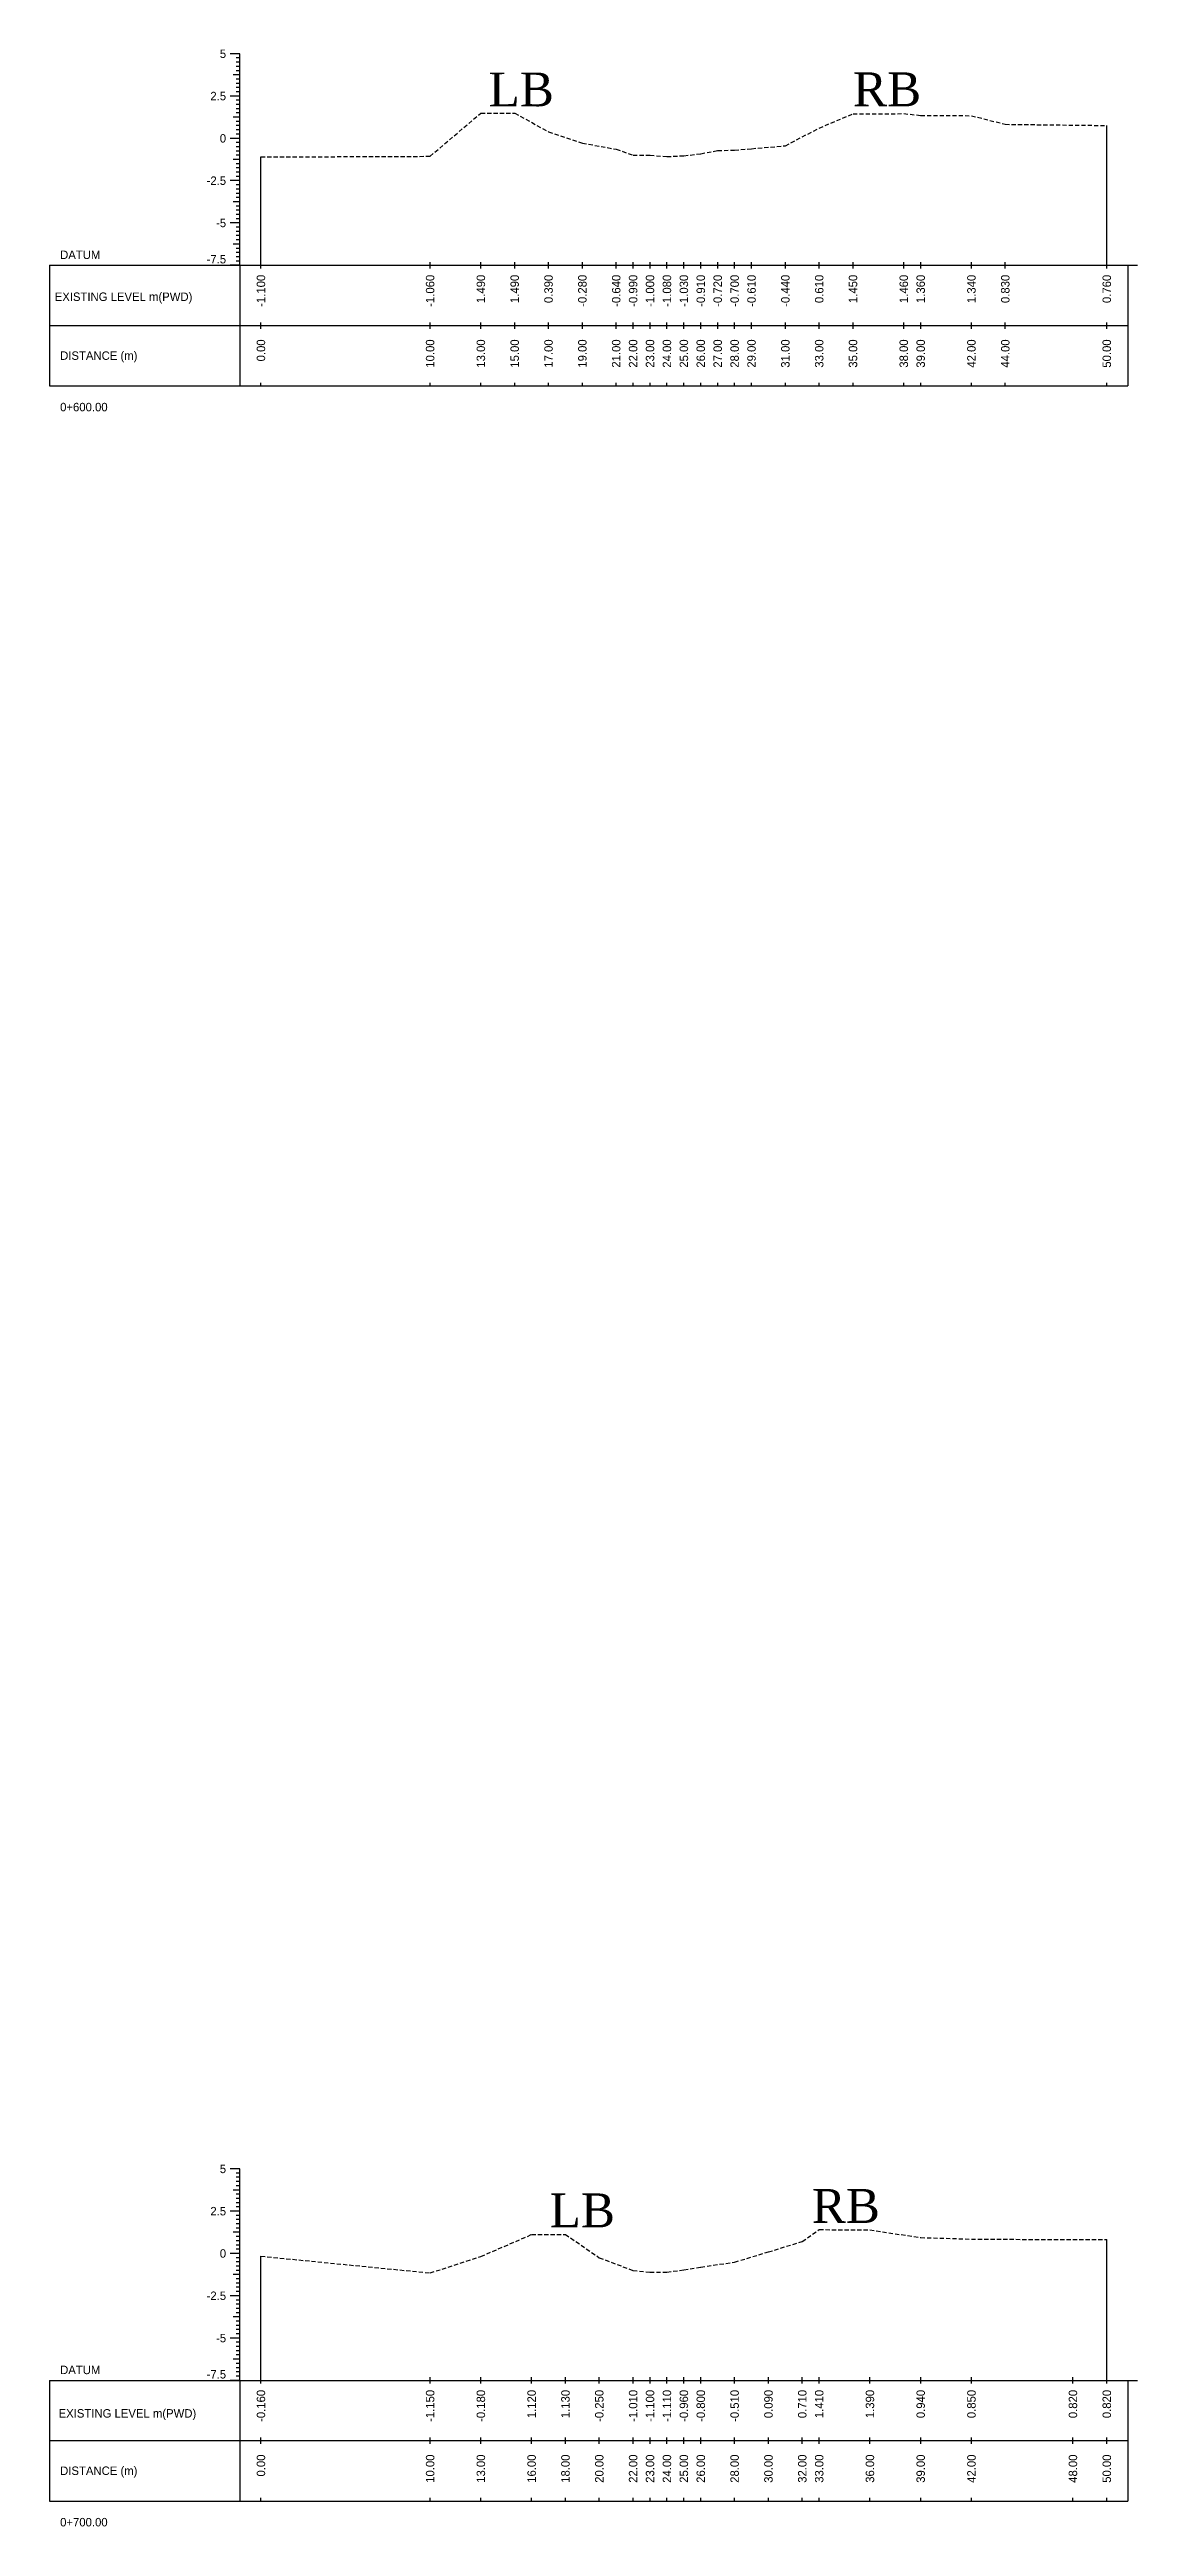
# Model space of a CAD drawing. Header units: inches. Extents: x 2917 to 4535, y -1482 to -1060.
# Drawn here: x 3272.8 to 3337.1, y -1482.3 to -1336 of the extents above; entities that cross this region are included whole.
import ezdxf
from ezdxf.enums import TextEntityAlignment as Align

# ---------------------------------------------------------------- set-up
doc = ezdxf.new("R2010")
doc.units = ezdxf.units.IN
doc.header["$MEASUREMENT"] = 0
doc.linetypes.add('HIDDEN', pattern=[0.375, 0.25, -0.125])
doc.layers.add('CS_Drawing', color=7, linetype='Continuous')
doc.layers.add('GL', color=3, linetype='HIDDEN')
doc.styles.add('romans', font='romans.shx')

msp = doc.modelspace()

# ---------------------------------------------------------------- texts
at = {"char_height": 2, "width": 27.1477, "attachment_point": 1, "style": 'romans'}
for s, insert in [('{\\fTimes New Roman|b0|i0|c0|p18;LB}', (3298.74, -1337.31)), ('{\\fTimes New Roman|b0|i0|c0|p18;RB}', (3320.28, -1337.3)), ('{\\fTimes New Roman|b0|i0|c0|p18;LB}', (3302.35, -1462.65)), ('{\\fTimes New Roman|b0|i0|c0|p18;RB}', (3317.84, -1462.39))]:
    msp.add_mtext(s, dxfattribs=dict(at, insert=insert))
at = {"layer": 'CS_Drawing'}
for s, p in [('5', (3283.22, -1336.2)), ('2.5', (3283.22, -1338.7)), ('0', (3283.22, -1341.2)), ('-2.5', (3283.22, -1343.7)), ('-5', (3283.22, -1346.2)), ('5', (3283.22, -1461.2)), ('2.5', (3283.22, -1463.7)), ('0', (3283.22, -1466.2)), ('-2.5', (3283.22, -1468.7)), ('-5', (3283.22, -1471.2))]:
    msp.add_text(s, height=0.5, dxfattribs=at).set_placement(p, align=Align.MIDDLE_RIGHT)
for s, p in [('DATUM', (3273.41, -1348.08)), ('EXISTING LEVEL m(PWD)', (3273.09, -1350.56)), ('DISTANCE (m)', (3273.41, -1354.04)), ('0+600.00', (3273.41, -1357.08)), ('DATUM', (3273.41, -1473.08)), ('EXISTING LEVEL m(PWD)', (3273.32, -1475.65)), ('DISTANCE (m)', (3273.41, -1479.04)), ('0+700.00', (3273.41, -1482.08))]:
    msp.add_text(s, height=0.5, dxfattribs=at).set_placement(p, align=Align.MIDDLE_LEFT)
for p in [(3283.22, -1348.59), (3283.22, -1473.59)]:
    msp.add_text('-7.5', height=0.5, dxfattribs=at).set_placement(p, align=Align.RIGHT)
for s, p in [('-1.100', (3285.28, -1349.26)), ('-1.060', (3295.28, -1349.26)), ('1.490', (3298.28, -1349.26)), ('1.490', (3300.28, -1349.26)), ('0.390', (3302.28, -1349.26)), ('-0.280', (3304.28, -1349.26)), ('-0.640', (3306.28, -1349.26)), ('-0.990', (3307.28, -1349.26)), ('-1.000', (3308.28, -1349.26)), ('-1.080', (3309.28, -1349.26)), ('-1.030', (3310.28, -1349.26)), ('-0.910', (3311.28, -1349.26)), ('-0.720', (3312.28, -1349.26)), ('-0.700', (3313.28, -1349.26)), ('-0.610', (3314.28, -1349.26)), ('-0.440', (3316.28, -1349.26)), ('0.610', (3318.28, -1349.26)), ('1.450', (3320.28, -1349.26)), ('1.460', (3323.28, -1349.26)), ('1.360', (3324.28, -1349.26)), ('1.340', (3327.28, -1349.26)), ('0.830', (3329.28, -1349.26)), ('0.760', (3335.28, -1349.26)), ('0.00', (3285.28, -1353.08)), ('10.00', (3295.28, -1353.08)), ('13.00', (3298.28, -1353.08)), ('15.00', (3300.28, -1353.08)), ('17.00', (3302.28, -1353.08)), ('19.00', (3304.28, -1353.08)), ('21.00', (3306.28, -1353.08)), ('22.00', (3307.28, -1353.08)), ('23.00', (3308.28, -1353.08)), ('24.00', (3309.28, -1353.08)), ('25.00', (3310.28, -1353.08)), ('26.00', (3311.28, -1353.08)), ('27.00', (3312.28, -1353.08)), ('28.00', (3313.28, -1353.08)), ('29.00', (3314.28, -1353.08)), ('31.00', (3316.28, -1353.08)), ('33.00', (3318.28, -1353.08)), ('35.00', (3320.28, -1353.08)), ('38.00', (3323.28, -1353.08)), ('39.00', (3324.28, -1353.08)), ('42.00', (3327.28, -1353.08)), ('44.00', (3329.28, -1353.08)), ('50.00', (3335.28, -1353.08)), ('-0.160', (3285.28, -1474.26)), ('-1.150', (3295.28, -1474.26)), ('-0.180', (3298.28, -1474.26)), ('1.120', (3301.28, -1474.26)), ('1.130', (3303.28, -1474.26)), ('-0.250', (3305.28, -1474.26)), ('-1.010', (3307.28, -1474.26)), ('-1.100', (3308.28, -1474.26)), ('-1.110', (3309.28, -1474.26)), ('-0.960', (3310.28, -1474.26)), ('-0.800', (3311.28, -1474.26)), ('-0.510', (3313.28, -1474.26)), ('0.090', (3315.28, -1474.26)), ('0.710', (3317.28, -1474.26)), ('1.410', (3318.28, -1474.26)), ('1.390', (3321.28, -1474.26)), ('0.940', (3324.28, -1474.26)), ('0.850', (3327.28, -1474.26)), ('0.820', (3333.28, -1474.26)), ('0.820', (3335.28, -1474.26)), ('0.00', (3285.28, -1478.08)), ('10.00', (3295.28, -1478.08)), ('13.00', (3298.28, -1478.08)), ('16.00', (3301.28, -1478.08)), ('18.00', (3303.28, -1478.08)), ('20.00', (3305.28, -1478.08)), ('22.00', (3307.28, -1478.08)), ('23.00', (3308.28, -1478.08)), ('24.00', (3309.28, -1478.08)), ('25.00', (3310.28, -1478.08)), ('26.00', (3311.28, -1478.08)), ('28.00', (3313.28, -1478.08)), ('30.00', (3315.28, -1478.08)), ('32.00', (3317.28, -1478.08)), ('33.00', (3318.28, -1478.08)), ('36.00', (3321.28, -1478.08)), ('39.00', (3324.28, -1478.08)), ('42.00', (3327.28, -1478.08)), ('48.00', (3333.28, -1478.08)), ('50.00', (3335.28, -1478.08))]:
    msp.add_text(s, height=0.5, rotation=90, dxfattribs=at).set_placement(p, align=Align.MIDDLE_RIGHT)

# ---------------------------------------------------------------- linework, layer by layer
at = {"layer": 'CS_Drawing'}
for p, q in [((3284.03, -1336.2), (3283.47, -1336.2)), ((3284.03, -1336.2), (3283.64, -1336.2)), ((3284.03, -1336.2), (3283.81, -1336.2)), ((3284.03, -1336.45), (3283.81, -1336.45)), ((3284.03, -1348.7), (3284.03, -1336.2)), ((3284.03, -1337.45), (3283.64, -1337.45)), ((3284.03, -1336.7), (3283.81, -1336.7)), ((3284.03, -1336.95), (3283.81, -1336.95)), ((3284.03, -1337.2), (3283.81, -1337.2)), ((3284.03, -1337.45), (3283.81, -1337.45)), ((3284.03, -1337.7), (3283.81, -1337.7)), ((3284.03, -1338.7), (3283.47, -1338.7)), ((3284.03, -1338.7), (3283.64, -1338.7)), ((3284.03, -1337.95), (3283.81, -1337.95)), ((3284.03, -1338.2), (3283.81, -1338.2)), ((3284.03, -1338.45), (3283.81, -1338.45)), ((3284.03, -1338.7), (3283.81, -1338.7)), ((3284.03, -1338.95), (3283.81, -1338.95)), ((3284.03, -1339.2), (3283.81, -1339.2)), ((3284.03, -1339.95), (3283.64, -1339.95)), ((3284.03, -1339.45), (3283.81, -1339.45)), ((3284.03, -1339.7), (3283.81, -1339.7)), ((3284.03, -1339.95), (3283.81, -1339.95)), ((3284.03, -1340.2), (3283.81, -1340.2)), ((3284.03, -1340.45), (3283.81, -1340.45)), ((3284.03, -1340.7), (3283.81, -1340.7)), ((3335.28, -1348.7), (3335.28, -1340.44)), ((3284.03, -1341.2), (3283.47, -1341.2)), ((3284.03, -1341.2), (3283.64, -1341.2)), ((3284.03, -1340.95), (3283.81, -1340.95)), ((3284.03, -1341.2), (3283.81, -1341.2)), ((3284.03, -1341.45), (3283.81, -1341.45)), ((3284.03, -1341.7), (3283.81, -1341.7)), ((3284.03, -1341.95), (3283.81, -1341.95)), ((3284.03, -1342.2), (3283.81, -1342.2)), ((3285.28, -1348.7), (3285.28, -1342.3)), ((3284.03, -1343.7), (3283.47, -1343.7)), ((3284.03, -1342.45), (3283.64, -1342.45)), ((3284.03, -1343.7), (3283.64, -1343.7)), ((3284.03, -1342.45), (3283.81, -1342.45)), ((3284.03, -1342.7), (3283.81, -1342.7)), ((3284.03, -1342.95), (3283.81, -1342.95)), ((3284.03, -1343.2), (3283.81, -1343.2)), ((3284.03, -1343.45), (3283.81, -1343.45)), ((3284.03, -1343.7), (3283.81, -1343.7)), ((3284.03, -1344.95), (3283.64, -1344.95)), ((3284.03, -1343.95), (3283.81, -1343.95)), ((3284.03, -1344.2), (3283.81, -1344.2)), ((3284.03, -1344.45), (3283.81, -1344.45)), ((3284.03, -1344.7), (3283.81, -1344.7)), ((3284.03, -1344.95), (3283.81, -1344.95)), ((3284.03, -1345.2), (3283.81, -1345.2)), ((3284.03, -1346.2), (3283.47, -1346.2)), ((3284.03, -1346.2), (3283.64, -1346.2)), ((3284.03, -1345.45), (3283.81, -1345.45)), ((3284.03, -1345.7), (3283.81, -1345.7)), ((3284.03, -1345.95), (3283.81, -1345.95)), ((3284.03, -1346.2), (3283.81, -1346.2)), ((3284.03, -1346.45), (3283.81, -1346.45)), ((3284.03, -1346.7), (3283.81, -1346.7)), ((3284.03, -1347.45), (3283.64, -1347.45)), ((3284.03, -1346.95), (3283.81, -1346.95)), ((3284.03, -1347.2), (3283.81, -1347.2)), ((3284.03, -1347.45), (3283.81, -1347.45)), ((3284.03, -1347.7), (3283.81, -1347.7)), ((3284.03, -1347.95), (3283.81, -1347.95)), ((3272.78, -1348.7), (3284.03, -1348.7)), ((3272.78, -1348.7), (3272.78, -1355.83)), ((3284.03, -1348.7), (3283.47, -1348.7)), ((3284.03, -1348.7), (3283.64, -1348.7)), ((3284.03, -1348.2), (3283.81, -1348.2)), ((3284.03, -1348.45), (3283.81, -1348.45)), ((3284.03, -1348.7), (3283.81, -1348.7)), ((3284.03, -1348.7), (3336.53, -1348.7)), ((3284.03, -1348.7), (3284.03, -1355.83)), ((3285.28, -1348.89), (3285.28, -1348.51)), ((3295.28, -1348.89), (3295.28, -1348.51)), ((3298.28, -1348.89), (3298.28, -1348.51)), ((3300.28, -1348.89), (3300.28, -1348.51)), ((3302.28, -1348.89), (3302.28, -1348.51)), ((3304.28, -1348.89), (3304.28, -1348.51)), ((3306.28, -1348.89), (3306.28, -1348.51)), ((3307.28, -1348.89), (3307.28, -1348.51)), ((3308.28, -1348.89), (3308.28, -1348.51)), ((3309.28, -1348.89), (3309.28, -1348.51)), ((3310.28, -1348.89), (3310.28, -1348.51)), ((3311.28, -1348.89), (3311.28, -1348.51)), ((3312.28, -1348.89), (3312.28, -1348.51)), ((3313.28, -1348.89), (3313.28, -1348.51)), ((3314.28, -1348.89), (3314.28, -1348.51)), ((3316.28, -1348.89), (3316.28, -1348.51)), ((3318.28, -1348.89), (3318.28, -1348.51)), ((3320.28, -1348.89), (3320.28, -1348.51)), ((3323.28, -1348.89), (3323.28, -1348.51)), ((3324.28, -1348.89), (3324.28, -1348.51)), ((3327.28, -1348.89), (3327.28, -1348.51)), ((3329.28, -1348.89), (3329.28, -1348.51)), ((3335.28, -1348.89), (3335.28, -1348.51)), ((3336.53, -1348.7), (3337.1, -1348.7)), ((3336.53, -1348.7), (3336.93, -1348.7)), ((3336.53, -1348.7), (3336.76, -1348.7)), ((3336.53, -1348.7), (3336.53, -1355.83)), ((3272.78, -1352.26), (3284.03, -1352.26)), ((3284.03, -1352.26), (3336.53, -1352.26)), ((3284.03, -1352.26), (3336.53, -1352.26)), ((3285.28, -1352.45), (3285.28, -1352.08)), ((3295.28, -1352.45), (3295.28, -1352.08)), ((3298.28, -1352.45), (3298.28, -1352.08)), ((3300.28, -1352.45), (3300.28, -1352.08)), ((3302.28, -1352.45), (3302.28, -1352.08)), ((3304.28, -1352.45), (3304.28, -1352.08)), ((3306.28, -1352.45), (3306.28, -1352.08)), ((3307.28, -1352.45), (3307.28, -1352.08)), ((3308.28, -1352.45), (3308.28, -1352.08)), ((3309.28, -1352.45), (3309.28, -1352.08)), ((3310.28, -1352.45), (3310.28, -1352.08)), ((3311.28, -1352.45), (3311.28, -1352.08)), ((3312.28, -1352.45), (3312.28, -1352.08)), ((3313.28, -1352.45), (3313.28, -1352.08)), ((3314.28, -1352.45), (3314.28, -1352.08)), ((3316.28, -1352.45), (3316.28, -1352.08)), ((3318.28, -1352.45), (3318.28, -1352.08)), ((3320.28, -1352.45), (3320.28, -1352.08)), ((3323.28, -1352.45), (3323.28, -1352.08)), ((3324.28, -1352.45), (3324.28, -1352.08)), ((3327.28, -1352.45), (3327.28, -1352.08)), ((3329.28, -1352.45), (3329.28, -1352.08)), ((3335.28, -1352.45), (3335.28, -1352.08)), ((3272.78, -1355.83), (3284.03, -1355.83)), ((3284.03, -1355.83), (3336.53, -1355.83)), ((3285.28, -1355.83), (3285.28, -1355.64)), ((3295.28, -1355.83), (3295.28, -1355.64)), ((3298.28, -1355.83), (3298.28, -1355.64)), ((3300.28, -1355.83), (3300.28, -1355.64)), ((3302.28, -1355.83), (3302.28, -1355.64)), ((3304.28, -1355.83), (3304.28, -1355.64)), ((3306.28, -1355.83), (3306.28, -1355.64)), ((3307.28, -1355.83), (3307.28, -1355.64)), ((3308.28, -1355.83), (3308.28, -1355.64)), ((3309.28, -1355.83), (3309.28, -1355.64)), ((3310.28, -1355.83), (3310.28, -1355.64)), ((3311.28, -1355.83), (3311.28, -1355.64)), ((3312.28, -1355.83), (3312.28, -1355.64)), ((3313.28, -1355.83), (3313.28, -1355.64)), ((3314.28, -1355.83), (3314.28, -1355.64)), ((3316.28, -1355.83), (3316.28, -1355.64)), ((3318.28, -1355.83), (3318.28, -1355.64)), ((3320.28, -1355.83), (3320.28, -1355.64)), ((3323.28, -1355.83), (3323.28, -1355.64)), ((3324.28, -1355.83), (3324.28, -1355.64)), ((3327.28, -1355.83), (3327.28, -1355.64)), ((3329.28, -1355.83), (3329.28, -1355.64)), ((3335.28, -1355.83), (3335.28, -1355.64)), ((3284.03, -1461.2), (3283.47, -1461.2)), ((3284.03, -1461.2), (3283.64, -1461.2)), ((3284.03, -1461.2), (3283.81, -1461.2)), ((3284.03, -1461.45), (3283.81, -1461.45)), ((3284.03, -1461.7), (3283.81, -1461.7)), ((3284.03, -1461.95), (3283.81, -1461.95)), ((3284.03, -1462.2), (3283.81, -1462.2)), ((3284.03, -1473.7), (3284.03, -1461.2)), ((3284.03, -1463.7), (3283.47, -1463.7)), ((3284.03, -1462.45), (3283.64, -1462.45)), ((3284.03, -1463.7), (3283.64, -1463.7)), ((3284.03, -1462.45), (3283.81, -1462.45)), ((3284.03, -1462.7), (3283.81, -1462.7)), ((3284.03, -1462.95), (3283.81, -1462.95)), ((3284.03, -1463.2), (3283.81, -1463.2)), ((3284.03, -1463.45), (3283.81, -1463.45)), ((3284.03, -1463.7), (3283.81, -1463.7)), ((3284.03, -1464.95), (3283.64, -1464.95)), ((3284.03, -1463.95), (3283.81, -1463.95)), ((3284.03, -1464.2), (3283.81, -1464.2)), ((3284.03, -1464.45), (3283.81, -1464.45)), ((3284.03, -1464.7), (3283.81, -1464.7)), ((3284.03, -1464.95), (3283.81, -1464.95)), ((3284.03, -1465.2), (3283.81, -1465.2)), ((3284.03, -1466.2), (3283.47, -1466.2)), ((3284.03, -1466.2), (3283.64, -1466.2)), ((3284.03, -1465.45), (3283.81, -1465.45)), ((3284.03, -1465.7), (3283.81, -1465.7)), ((3284.03, -1465.95), (3283.81, -1465.95)), ((3284.03, -1466.2), (3283.81, -1466.2)), ((3284.03, -1466.45), (3283.81, -1466.45)), ((3284.03, -1466.7), (3283.81, -1466.7)), ((3285.28, -1473.7), (3285.28, -1466.36)), ((3335.28, -1473.7), (3335.28, -1465.38)), ((3284.03, -1467.45), (3283.64, -1467.45)), ((3284.03, -1466.95), (3283.81, -1466.95)), ((3284.03, -1467.2), (3283.81, -1467.2)), ((3284.03, -1467.45), (3283.81, -1467.45)), ((3284.03, -1467.7), (3283.81, -1467.7)), ((3284.03, -1467.95), (3283.81, -1467.95)), ((3284.03, -1468.2), (3283.81, -1468.2)), ((3284.03, -1468.7), (3283.47, -1468.7)), ((3284.03, -1468.7), (3283.64, -1468.7)), ((3284.03, -1468.45), (3283.81, -1468.45)), ((3284.03, -1468.7), (3283.81, -1468.7)), ((3284.03, -1468.95), (3283.81, -1468.95)), ((3284.03, -1469.2), (3283.81, -1469.2)), ((3284.03, -1469.45), (3283.81, -1469.45)), ((3284.03, -1469.95), (3283.64, -1469.95)), ((3284.03, -1469.7), (3283.81, -1469.7)), ((3284.03, -1469.95), (3283.81, -1469.95)), ((3284.03, -1470.2), (3283.81, -1470.2)), ((3284.03, -1470.45), (3283.81, -1470.45)), ((3284.03, -1470.7), (3283.81, -1470.7)), ((3284.03, -1470.95), (3283.81, -1470.95)), ((3284.03, -1471.2), (3283.47, -1471.2)), ((3284.03, -1471.2), (3283.64, -1471.2)), ((3284.03, -1472.45), (3283.64, -1472.45)), ((3284.03, -1471.2), (3283.81, -1471.2)), ((3284.03, -1471.45), (3283.81, -1471.45)), ((3284.03, -1471.7), (3283.81, -1471.7)), ((3284.03, -1471.95), (3283.81, -1471.95)), ((3284.03, -1472.2), (3283.81, -1472.2)), ((3284.03, -1472.45), (3283.81, -1472.45)), ((3272.78, -1473.7), (3284.03, -1473.7)), ((3272.78, -1473.7), (3272.78, -1480.83)), ((3284.03, -1473.7), (3283.47, -1473.7)), ((3284.03, -1473.7), (3283.64, -1473.7)), ((3284.03, -1472.7), (3283.81, -1472.7)), ((3284.03, -1472.95), (3283.81, -1472.95)), ((3284.03, -1473.2), (3283.81, -1473.2)), ((3284.03, -1473.45), (3283.81, -1473.45)), ((3284.03, -1473.7), (3283.81, -1473.7)), ((3284.03, -1473.7), (3336.53, -1473.7)), ((3284.03, -1473.7), (3284.03, -1480.83)), ((3285.28, -1473.89), (3285.28, -1473.51)), ((3295.28, -1473.89), (3295.28, -1473.51)), ((3298.28, -1473.89), (3298.28, -1473.51)), ((3301.28, -1473.89), (3301.28, -1473.51)), ((3303.28, -1473.89), (3303.28, -1473.51)), ((3305.28, -1473.89), (3305.28, -1473.51)), ((3307.28, -1473.89), (3307.28, -1473.51)), ((3308.28, -1473.89), (3308.28, -1473.51)), ((3309.28, -1473.89), (3309.28, -1473.51)), ((3310.28, -1473.89), (3310.28, -1473.51)), ((3311.28, -1473.89), (3311.28, -1473.51)), ((3313.28, -1473.89), (3313.28, -1473.51)), ((3315.28, -1473.89), (3315.28, -1473.51)), ((3317.28, -1473.89), (3317.28, -1473.51)), ((3318.28, -1473.89), (3318.28, -1473.51)), ((3321.28, -1473.89), (3321.28, -1473.51)), ((3324.28, -1473.89), (3324.28, -1473.51)), ((3327.28, -1473.89), (3327.28, -1473.51)), ((3333.28, -1473.89), (3333.28, -1473.51)), ((3335.28, -1473.89), (3335.28, -1473.51)), ((3336.53, -1473.7), (3337.1, -1473.7)), ((3336.53, -1473.7), (3336.93, -1473.7)), ((3336.53, -1473.7), (3336.76, -1473.7)), ((3336.53, -1473.7), (3336.53, -1480.83)), ((3272.78, -1477.26), (3284.03, -1477.26)), ((3284.03, -1477.26), (3336.53, -1477.26)), ((3284.03, -1477.26), (3336.53, -1477.26)), ((3285.28, -1477.45), (3285.28, -1477.08)), ((3295.28, -1477.45), (3295.28, -1477.08)), ((3298.28, -1477.45), (3298.28, -1477.08)), ((3301.28, -1477.45), (3301.28, -1477.08)), ((3303.28, -1477.45), (3303.28, -1477.08)), ((3305.28, -1477.45), (3305.28, -1477.08)), ((3307.28, -1477.45), (3307.28, -1477.08)), ((3308.28, -1477.45), (3308.28, -1477.08)), ((3309.28, -1477.45), (3309.28, -1477.08)), ((3310.28, -1477.45), (3310.28, -1477.08)), ((3311.28, -1477.45), (3311.28, -1477.08)), ((3313.28, -1477.45), (3313.28, -1477.08)), ((3315.28, -1477.45), (3315.28, -1477.08)), ((3317.28, -1477.45), (3317.28, -1477.08)), ((3318.28, -1477.45), (3318.28, -1477.08)), ((3321.28, -1477.45), (3321.28, -1477.08)), ((3324.28, -1477.45), (3324.28, -1477.08)), ((3327.28, -1477.45), (3327.28, -1477.08)), ((3333.28, -1477.45), (3333.28, -1477.08)), ((3335.28, -1477.45), (3335.28, -1477.08)), ((3272.78, -1480.83), (3284.03, -1480.83)), ((3284.03, -1480.83), (3336.53, -1480.83)), ((3285.28, -1480.83), (3285.28, -1480.64)), ((3295.28, -1480.83), (3295.28, -1480.64)), ((3298.28, -1480.83), (3298.28, -1480.64)), ((3301.28, -1480.83), (3301.28, -1480.64)), ((3303.28, -1480.83), (3303.28, -1480.64)), ((3305.28, -1480.83), (3305.28, -1480.64)), ((3307.28, -1480.83), (3307.28, -1480.64)), ((3308.28, -1480.83), (3308.28, -1480.64)), ((3309.28, -1480.83), (3309.28, -1480.64)), ((3310.28, -1480.83), (3310.28, -1480.64)), ((3311.28, -1480.83), (3311.28, -1480.64)), ((3313.28, -1480.83), (3313.28, -1480.64)), ((3315.28, -1480.83), (3315.28, -1480.64)), ((3317.28, -1480.83), (3317.28, -1480.64)), ((3318.28, -1480.83), (3318.28, -1480.64)), ((3321.28, -1480.83), (3321.28, -1480.64)), ((3324.28, -1480.83), (3324.28, -1480.64)), ((3327.28, -1480.83), (3327.28, -1480.64)), ((3333.28, -1480.83), (3333.28, -1480.64)), ((3335.28, -1480.83), (3335.28, -1480.64))]:
    msp.add_line(p, q, dxfattribs=at)
at = {"layer": 'GL'}
for points in [[(3285.28, -1342.3), (3295.28, -1342.26), (3298.28, -1339.71), (3300.28, -1339.71), (3302.28, -1340.81), (3304.28, -1341.48), (3306.28, -1341.84), (3307.28, -1342.19), (3308.28, -1342.2), (3309.28, -1342.28), (3310.28, -1342.23), (3311.28, -1342.11), (3312.28, -1341.92), (3313.28, -1341.9), (3314.28, -1341.81), (3316.28, -1341.64), (3318.28, -1340.59), (3320.28, -1339.75), (3323.28, -1339.74), (3324.28, -1339.84), (3327.28, -1339.86), (3329.28, -1340.37), (3335.28, -1340.44)], [(3285.28, -1466.36), (3295.28, -1467.35), (3298.28, -1466.38), (3301.28, -1465.08), (3303.28, -1465.07), (3305.28, -1466.45), (3307.28, -1467.21), (3308.28, -1467.3), (3309.28, -1467.31), (3310.28, -1467.16), (3311.28, -1467), (3313.28, -1466.71), (3315.28, -1466.11), (3317.28, -1465.49), (3318.28, -1464.79), (3321.28, -1464.81), (3324.28, -1465.26), (3327.28, -1465.35), (3333.28, -1465.38), (3335.28, -1465.38)]]:
    msp.add_lwpolyline(points, dxfattribs=at)

msp.set_redraw_order([(e.dxf.handle, doc.entitydb.next_handle()) for e in msp.query("TEXT MTEXT ATTDEF DIMENSION ARC_DIMENSION")])  # texts and dimensions are drawn at this point

doc.saveas('drawing.dxf')
